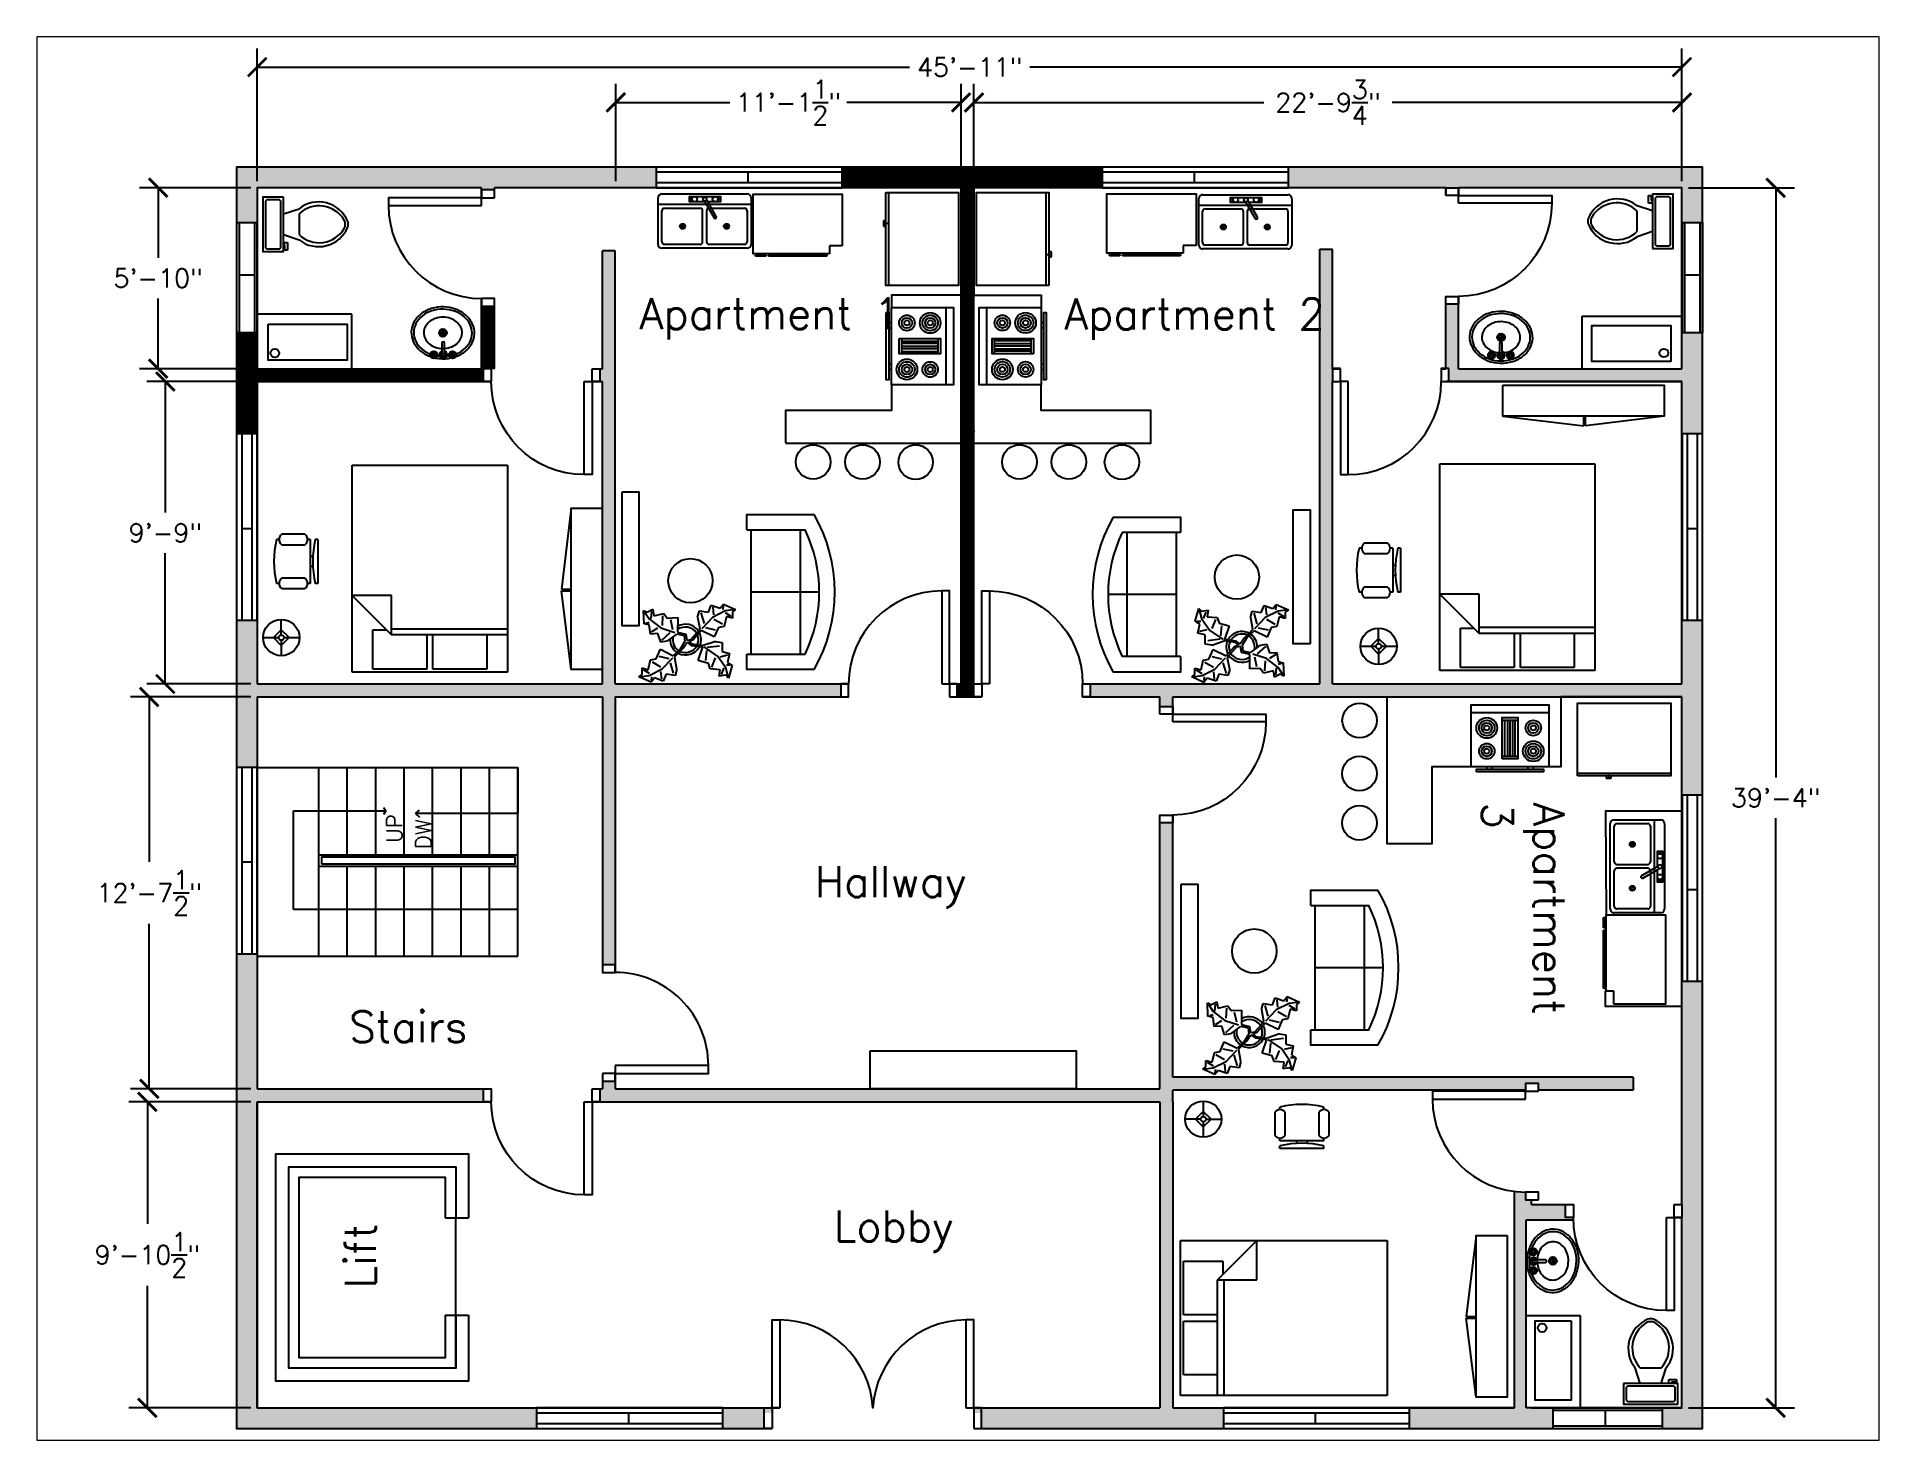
# Paper-space layout 'Layout1' of a CAD drawing. Header units: inches. Extents: x 1.05 to 9.45, y 0.8 to 7.2.
# The model-space entities are those that its viewports show. They can reach past a viewport. Long polylines and large blocks are cut down to what shows.
import ezdxf
from ezdxf import colors
from ezdxf.entities.mleader import LeaderData, LeaderLine
from ezdxf.math import Vec2, Vec3

# ---------------------------------------------------------------- set-up
doc = ezdxf.new("R2010")
doc.units = ezdxf.units.IN
doc.header["$MEASUREMENT"] = 0
for name, color, linetype in [('Blocks', 4, 'Continuous'), ('Dimensions', 1, 'Continuous'), ('Door', 6, 'Continuous'), ('Hatches', 3, 'Continuous'), ('Text', 2, 'Continuous'), ('Window', 5, 'Continuous')]:
    doc.layers.add(name, color=color, linetype=linetype)
doc.styles.get("Standard").update_dxf_attribs({"font": 'simplex.shx'})
doc.dimstyles.new('Dim', dxfattribs={"dimscale": 40, "dimtxt": 0.18, "dimasz": 0.18, "dimexe": 0.18, "dimexo": 0.0625, "dimgap": 0.09, "dimtad": 0, "dimtih": 1, "dimtoh": 1, "dimzin": 0, "dimdsep": 46, "dimlunit": 4, "dimtxsty": 'Standard', "dimblk": 'ARCHTICK', "dimcen": 0.09, "dimadec": 0, "dimazin": 0, "dimtfac": 1, "dimtofl": 0, "dimtmove": 0, "dimatfit": 3, "dimfxl": 1, "dimtolj": 1, "dimtzin": 0, "dimarcsym": 0})

psp = doc.layouts.get("Layout1")

msp = doc.modelspace()

# ---------------------------------------------------------------- texts
at = {"layer": 'Text', "attachment_point": 1}
for s, width, insert, char_height in [('Apartment 1', 99.1474, (791.201, 781.075), 12), ('Apartment 2', 98.76039, (955.501, 780.954), 12), ('Hallway', 158.60393, (859.005, 561.366), 12), ('Stairs', 129.4647, (643.373, 526.482), 0.2), ('Stairs', 122.80195, (678.856, 505.2), 12), ('Lobby', 183.94289, (866.323, 428.103), 12)]:
    msp.add_mtext_dynamic_manual_height_columns(s, width=width, gutter_width=1, heights=[0], dxfattribs=dict(at, insert=insert, char_height=char_height))
for s, width, insert, char_height, rotation in [('Apartment 3', 72.13418, (1148.999, 586.016), 12, 270), ('UP', 72.30653, (693.382, 570.424), 6, 90), ('DW', 82.50712, (704.587, 567.972), 6, 90), ('Lift', 117.35656, (677.223, 398.01), 12, 90)]:
    msp.add_mtext_dynamic_manual_height_columns(s, width=width, gutter_width=1, heights=[0], dxfattribs=dict(at, insert=insert, char_height=char_height, rotation=rotation))

# ---------------------------------------------------------------- blocks, each defined once
blk = doc.blocks.new('Door 1')
at = {"layer": 'Door'}
for points in [[(-6, 6), (-3, 6), (-3, 42), (-6, 42)], [(-6, 6), (-3, 6), (-3, 42), (-6, 42)], [(-6, 6), (-3, 6), (-3, 42), (-6, 42)], [(-45, 0.99), (-42, 0.99), (-42, 6), (-45, 6)], [(-3, 1), (0, 1), (0, 6), (-3, 6)]]:
    blk.add_lwpolyline(points, close=True, dxfattribs=at)
blk.add_arc((-6, 6), 36, 90, 180, dxfattribs=at)
blk.add_arc((-6, 6), 36, 90, 180, dxfattribs=at)
blk.add_arc((-6, 6), 36, 90, 180, dxfattribs=at)
blk = doc.blocks.new('Door 2')
at = {"layer": 'Door'}
for points in [[(-78, 8), (-81, 8), (-81, 42), (-78, 42)], [(-6, 8), (-3, 8), (-3, 42), (-6, 42)], [(-81, 0), (-84, 0), (-84, 8), (-81, 8)], [(-3, 0), (0, 0), (0, 8), (-3, 8)]]:
    blk.add_lwpolyline(points, close=True, dxfattribs=at)
for centre, radius, start, end in [((-78.07, 5.84), 36.16, 3.4183, 89.89508), ((-5.98, 5.95), 36.05, 90.02891, 176.75541)]:
    blk.add_arc(centre, radius, start, end, dxfattribs=at)
blk = doc.blocks.new('Window 1')
at = {"layer": 'Window'}
for p, q in [((0, 7.99), (-72, 7.99)), ((-72, 7.99), (-72, 0)), ((0, 0), (0, 7.99)), ((0, 0), (0, 7.82)), ((0, 6), (-72, 6)), ((-72, 2), (0, 2)), ((-72, 0), (0, 0)), ((-36.5, 6), (-36.5, 2))]:
    blk.add_line(p, q, dxfattribs=at)
blk = doc.blocks.new('Window 2')
at = {"layer": 'Window'}
blk.add_line((-29.77, 7), (-29.77, 1), dxfattribs=at)
for points in [[(-50.02, 0), (-7.57, 0), (-7.57, 7.99), (-50.02, 7.99)], [(-50.02, 1), (-7.57, 1), (-7.57, 7), (-50.02, 7)]]:
    blk.add_lwpolyline(points, close=True, dxfattribs=at)
blk = doc.blocks.new('Toilet - top')
for p, q in [((9.5, -6), (9.5, -2)), ((-10, -8.5), (-8, -8.5)), ((-10, -9.5), (-10, -8.5)), ((-7, -9.5), (-10, -9.5)), ((-8, -8.5), (-8, -8)), ((-7, -8), (-7, -9.5)), ((-4, -8), (-6, -14)), ((4, -14), (-4, -14)), ((4, -8), (6, -14))]:
    blk.add_line(p, q)
blk.add_lwpolyline([(10.5, -8), (10.5, 0), (-10.5, 0), (-10.5, -8)], close=True)
for points in [[(-9.5, -2), (-9.5, -6)], [(8.5, -1), (-8.5, -1)], [(-8.5, -7), (8.5, -7)]]:
    blk.add_lwpolyline(points)
for centre, radius, start, end in [((-8.62, -1.88), 0.884, 81.8699, 188.1301), ((-8.62, -6.12), 0.884, 171.8699, 278.1301), ((8.62, -1.88), 0.884, 351.8699, 98.1301), ((8.62, -6.12), 0.884, 261.8699, 8.1301), ((3.52, -21.58), 12.17, 141.46911, 247.97143), ((4.2, -21.82), 11.33, 136.36773, 238.94682), ((-3.52, -21.58), 12.17, 292.02843, 38.53071), ((-4.2, -21.82), 11.33, 301.05301, 43.63209), ((0, -27.88), 4, 245.73182, 294.26817), ((0, -29), 4, 254.86053, 285.13947)]:
    blk.add_arc(centre, radius, start, end)
blk = doc.blocks.new('A$C278E23AF')
blk.add_blockref('Toilet - top', (0, 0))
blk = doc.blocks.new('Sink - Oval top')
for p, q in [((-1, 0), (1, 0)), ((0, 1), (0, -1))]:
    blk.add_line(p, q)
at = {"linetype": 'Continuous'}
for points in [[(-12.23, 0.39, 0.117634), (-11.46, -3.36, 0.104469), (-8.88, -6.8, 0.090016), (-5.08, -9.07, 0.08192), (-0.32, -10.02, 0.08192), (4.49, -9.38, 0.090016), (8.42, -7.36, 0.104469), (11.22, -4.09, 0.117634), (12.23, -0.39, 0.117634), (11.46, 3.36, 0.104469), (8.88, 6.8, 0.090016), (5.08, 9.07, 0.08192), (0.32, 10.02, 0.08192), (-4.49, 9.38, 0.090016), (-8.42, 7.36, 0.104469), (-11.22, 4.09, 0.117634)], [(-11.29, 0.16, 0.118622), (-10.52, -3.25, 0.104678), (-8.07, -6.36, 0.089562), (-4.54, -8.37, 0.081185), (-0.13, -9.15, 0.081185), (4.3, -8.49, 0.089562), (7.89, -6.58, 0.104678), (10.42, -3.55, 0.118622), (11.29, -0.16, 0.118622), (10.52, 3.25, 0.104678), (8.07, 6.36, 0.089562), (4.54, 8.37, 0.081185), (0.13, 9.15, 0.081185), (-4.3, 8.49, 0.089562), (-7.89, 6.58, 0.104678), (-10.42, 3.55, 0.118622)], [(-7.42, 0.08, 0.118283), (-6.91, -2.17, 0.104607), (-5.29, -4.21, 0.089718), (-2.97, -5.53, 0.081436), (-0.07, -6.04, 0.081436), (2.84, -5.59, 0.089718), (5.2, -4.33, 0.104607), (6.86, -2.32, 0.118283), (7.42, -0.08, 0.118283), (6.91, 2.17, 0.104607), (5.29, 4.21, 0.089718), (2.97, 5.53, 0.081436), (0.07, 6.04, 0.081436), (-2.84, 5.59, 0.089718), (-5.2, 4.33, 0.104607), (-6.86, 2.32, 0.118283)]]:
    blk.add_lwpolyline(points, format="xyb", close=True, dxfattribs=at)
for radius in [1.5, 1]:
    blk.add_circle((0, 0), radius)
blk = doc.blocks.new('Bed - Queen')
at = {"linetype": 'Continuous'}
for p, q in [((0, -80.00003), (0, 0)), ((0, 0), (59.99999, 0)), ((59.99999, 0), (59.99999, -80.00003)), ((7.99999, -1.2), (28.79998, -1.2)), ((7.99999, -14.4), (7.99999, -1.2)), ((28.79998, -1.2), (28.79998, -14.4)), ((31.19999, -1.2), (51.99999, -1.2)), ((31.19999, -14.4), (31.19999, -1.2)), ((51.99999, -1.2), (51.99999, -16.4)), ((0, -14.4), (44.8, -14.4)), ((44.8, -16.8), (0, -16.8)), ((59.99999, -29.6), (44.8, -14.4)), ((44.8, -14.4), (44.8, -29.6)), ((51.99999, -16.4), (46.79936, -16.4)), ((44.8, -29.6), (59.99999, -29.6)), ((59.99999, -80.00003), (0, -80.00003))]:
    blk.add_line(p, q, dxfattribs=at)
blk = doc.blocks.new('Plant - Rubber or Philodendron')
at = {"linetype": 'Continuous'}
for p, q in [((-16.2005, 11.4774), (-13.9899, 8.1064)), ((-16.2005, 11.4774), (-14.8639, 10.7964)), ((-16.0159, 6.3329), (-16.2005, 11.4774)), ((-14.8639, 10.7964), (-12.6195, 11.8975)), ((-13.9899, 8.1064), (-9.5434, 4.7185)), ((-13.3174, 8.325), (-13.0735, 11.0065)), ((-12.6195, 11.8975), (-12.1909, 9.4345)), ((-12.1909, 9.4345), (-8.3829, 10.3)), ((-8.8369, 9.409), (-9.0894, 5.6095)), ((-8.3829, 10.3), (-7.0549, 8.501)), ((-7.0549, 8.501), (-3.0284, 8.6941)), ((-4.8529, 4.012), (-5.7184, 7.82)), ((-3.0284, 8.6941), (-3.0709, 3.1041)), ((4.6914, 8.8812), (5.3859, 11.2828)), ((4.6914, 8.8812), (5.5014, 4.4831)), ((5.3859, 11.2828), (8.8871, 10.7908)), ((5.9878, 10.4842), (7.1971, 6.3869)), ((10.3916, 8.7942), (6.2847, 4.4028)), ((8.8871, 10.7908), (9.9809, 13.4933)), ((9.9809, 13.4933), (13.3837, 12.301)), ((15.3859, 11.3055), (10.3916, 8.7942)), ((10.5828, 12.6946), (10.8893, 9.7953)), ((14.2977, 6.1031), (10.9934, 7.9956)), ((13.3837, 12.301), (14.68, 13.9039)), ((14.5816, 13.2037), (14.3848, 11.8033)), ((14.68, 13.9039), (19.3848, 11.8146)), ((15.7909, 9.1065), (14.8995, 5.3044)), ((15.2875, 10.6053), (17.5907, 9.2105)), ((19.3848, 11.8146), (15.3859, 11.3055)), ((18.1925, 8.4119), (15.7909, 9.1065)), ((19.3848, 11.8146), (18.1868, 10.9119)), ((18.1868, 10.9119), (18.1925, 8.4119)), ((-14.0069, 5.8704), (-16.0159, 6.3329)), ((-15.3434, 6.5514), (-13.9984, 6.9884)), ((-13.5868, 2.2894), (-14.0069, 5.8704)), ((-10.6784, 2.491), (-13.5868, 2.2894)), ((-13.1329, 3.1804), (-10.6614, 4.727)), ((-9.5858, -0.8715), (-10.6784, 2.491)), ((-9.5434, 4.7185), (-4.1917, 2.9888)), ((-9.1318, 0.0195), (-5.9793, 2.9025)), ((-7.1228, -0.443), (-3.5248, 2.2131)), ((-3.5248, 2.2131), (-3.3011, 2.4355)), ((-3.3011, 2.4355), (-0.5306, 1.7947)), ((-3.0709, 3.1041), (0.0797, 2.3163)), ((-0.5306, 1.7947), (-0.2255, -0.5527)), ((-0.5306, 1.7947), (-0.5306, 1.7947)), ((0.0797, 2.3163), (0.4866, -0.031)), ((0.4866, -0.031), (2.1141, 0.2298)), ((2.1141, 0.2298), (5.4346, 3.9146)), ((6.1032, 3.6844), (2.8262, -0.031)), ((5.4346, 3.9146), (5.5014, 4.4831)), ((11.1089, 1.1958), (6.1032, 3.6844)), ((7.7005, 4.8881), (11.5025, 3.9967)), ((12.7005, 4.8994), (11.1089, 1.1958)), ((14.8995, 5.3044), (12.7005, 4.8994)), ((-11.3237, -7.2629), (-9.7321, -3.5593)), ((-6.3237, -7.2516), (-10.1257, -6.3602)), ((-9.7321, -3.5593), (-4.7264, -6.0479)), ((-7.1228, -0.443), (-9.5858, -0.8715)), ((-9.0148, -11.1577), (-4.9047, -6.8122)), ((-2.019, -3.6148), (-4.7264, -6.0479)), ((-4.1246, -6.8466), (-4.0579, -6.2781)), ((-3.3146, -11.2447), (-4.1246, -6.8466)), ((-4.0579, -6.2781), (-0.9375, -3.1608)), ((-2.019, -3.6148), (-0.2255, -0.5527)), ((-0.9375, -3.1608), (0.5883, -0.8135)), ((0.5883, -0.8135), (2.2447, -2.0916)), ((2.8262, -0.031), (1.3003, -0.5527)), ((1.3003, -0.5527), (2.4193, -1.4655)), ((2.2447, -2.0916), (6.7108, -2.6626)), ((2.4193, -1.4655), (6.895, -2.1175)), ((4.943, -7.9659), (6.7108, -2.6626)), ((11.6605, -0.5413), (6.895, -2.1175)), ((12.3677, -6.1981), (7.219, -2.6772)), ((8.125, -4.0768), (7.7715, -7.9659)), ((8.3544, -2.7453), (13.1973, -2.1704)), ((10.2463, -10.4408), (11.6605, -6.9053)), ((11.6605, -0.5413), (14.1354, -0.8948)), ((15.5496, -10.7943), (12.3677, -6.1981)), ((16.2567, -5.8446), (13.4283, -6.5517)), ((14.1354, -0.8948), (14.1354, -4.4304)), ((14.1354, -4.4304), (16.9638, -5.1375)), ((16.9638, -5.1375), (16.2567, -8.673)), ((-18.008, -14.1781), (-16.8101, -13.2754)), ((-18.008, -14.1781), (-14.0091, -13.669)), ((-13.3032, -16.2674), (-18.008, -14.1781)), ((-16.8157, -10.7754), (-14.4141, -11.4699)), ((-16.8101, -13.2754), (-16.8157, -10.7754)), ((-13.9107, -12.9688), (-16.2139, -11.574)), ((-14.4141, -11.4699), (-13.5228, -7.6679)), ((-14.0091, -13.669), (-9.0148, -11.1577)), ((-13.5228, -7.6679), (-11.3237, -7.2629)), ((-13.2048, -15.5672), (-13.008, -14.1668)), ((-12.921, -8.4665), (-9.6166, -10.359)), ((-9.206, -15.0581), (-9.5126, -12.1588)), ((-7.5103, -13.1543), (-8.6042, -15.8568)), ((-4.0092, -13.6463), (-7.5103, -13.1543)), ((-4.611, -12.8477), (-5.8203, -8.7504)), ((-3.3146, -11.2447), (-4.0092, -13.6463)), ((8.8321, -9.0266), (4.943, -7.9659)), ((9.5392, -11.1479), (8.8321, -9.0266)), ((13.4283, -11.5015), (9.5392, -11.1479)), ((13.0748, -13.9763), (13.4283, -11.5015)), ((15.5496, -13.6228), (13.0748, -13.9763)), ((14.8425, -10.7943), (13.7819, -13.2692)), ((16.6103, -14.6834), (15.5496, -10.7943)), ((16.6103, -14.6834), (15.5496, -13.6228)), ((17.3174, -9.7337), (15.9032, -9.7337)), ((16.2567, -8.673), (18.0245, -9.7337)), ((18.0245, -9.7337), (16.6103, -14.6834)), ((-12.0069, -14.6645), (-13.3032, -16.2674)), ((-8.6042, -15.8568), (-12.0069, -14.6645))]:
    blk.add_line(p, q, dxfattribs=at)
for centre, radius, start, end in [((0.0308, 0.1664), 6, 178.6147, 235.1169), ((0.0308, 0.1664), 5, 168.1647, 238.6725), ((0, 0), 6.1275, 34.37569, 120.1028), ((-0.0601, -0.2075), 5.2461, 33.82192, 124.9414), ((-0.2664, 0.1682), 5.2775, 338.4094, 20.03007), ((-0.098, 0.1364), 6.1288, 341.2017, 26.09184), ((-0.0234, 0.3825), 6.1492, 242.5812, 331.2714), ((-0.1102, 0.4886), 5.2883, 247.3711, 327.472)]:
    blk.add_arc(centre, radius, start, end, dxfattribs=at)
blk = doc.blocks.new('Refrigerator-2 door - 36 in top')
for p, q in [((0, -26.999999), (36, -26.999999)), ((11, -27.999999), (11, -28.999999)), ((12, -26.999999), (12, -28.999999)), ((13, -28.999999), (13, -27.999999)), ((11, -28.999999), (13, -28.999999))]:
    blk.add_line(p, q)
blk.add_lwpolyline([(0, -27.999999), (0, 0), (36, 0), (36, -27.999999)], close=True)
blk = doc.blocks.new('A$C3CE5625D')
blk.add_blockref('Refrigerator-2 door - 36 in top', (0, 0))
blk = doc.blocks.new('Range-Oven - 30 in top')
for p, q in [((0, -3), (30, -3)), ((12, -6), (18, -6)), ((13, -20), (13, -6)), ((14, -6), (14, -20)), ((15, -20), (15, -6)), ((16, -6), (16, -20)), ((17, -20), (17, -6)), ((18, -20), (12, -20)), ((6, -24), (6, -25)), ((8, -25), (8, -24)), ((22, -25), (22, -24)), ((24, -24), (24, -25))]:
    blk.add_line(p, q)
for points in [[(0, -24), (0, 0), (30, 0), (30, -24)], [(12, -21), (12, -5), (18, -5), (18, -21)], [(2, -26), (2, -25), (28, -25), (28, -26)]]:
    blk.add_lwpolyline(points, close=True)
for centre, radius in [((6, -9), 4), ((6, -9), 3), ((6, -9), 2), ((24, -9), 3), ((24, -9), 2), ((6, -9), 1), ((24, -18), 4), ((24, -9), 1), ((6, -18), 3), ((6, -18), 2), ((6, -18), 1), ((24, -18), 3), ((24, -18), 2), ((24, -18), 1)]:
    blk.add_circle(centre, radius)
blk = doc.blocks.new('Chair - Desk')
at = {"linetype": 'Continuous'}
for p, q in [((-8.5, 0), (-8.5, -1)), ((-8.5, 0), (8.5, 0)), ((8.5, 0), (8.5, -1)), ((-10.5, -5), (-10.5, -14)), ((-8.5, -3), (-8.5, -4)), ((-8.5, -3), (8.5, -3)), ((-6.5, -14), (-6.5, -5)), ((-2, -3), (-2, -1.9355)), ((2, -1.9576), (2, -3)), ((6.5, -5), (6.5, -14)), ((8.5, -3), (8.5, -4)), ((10.5, -14), (10.5, -5)), ((-8.5, -15), (-8.5, -16)), ((8.5, -15), (8.5, -16))]:
    blk.add_line(p, q, dxfattribs=at)
for centre, radius, start, end in [((-8.5, -6.5), 2.5, 36.8699, 143.1301), ((0, 34.625), 36.625, 256.5803, 283.4197), ((8.5, -6.5), 2.5, 36.8699, 143.1301), ((-8.5, -12.5), 2.5, 216.8699, 323.1301), ((8.5, -12.5), 2.5, 216.8699, 323.1301), ((0, 19.625), 36.625, 256.5803, 283.4197)]:
    blk.add_arc(centre, radius, start, end, dxfattribs=at)
blk = doc.blocks.new('Sofa - Roundback Loveseat 5 ft.')
at = {"linetype": 'Continuous'}
for p, q in [((0, -32.44198), (0, -5.99998)), ((-24, -33.99998), (-24, -11.46958)), ((-23.9998, -13.38178), (23.99986, -13.38178)), ((24.00004, -33.99998), (24.00004, -11.46958)), ((-24, -32.44198), (24.00004, -32.44198))]:
    blk.add_line(p, q, dxfattribs=at)
for points in [[(-24, -33.99998), (-30, -33.99998), (-30, -7.99998)], [(30.00004, -7.99998), (30.00004, -33.99998), (24.00004, -33.99998)]]:
    blk.add_lwpolyline(points, dxfattribs=at)
for centre, radius, start, end in [((0, -60.24998), 60.24998, 60.13715, 119.8628), ((0, -61.38438), 55.38444, 64.32083, 115.6792)]:
    blk.add_arc(centre, radius, start, end, dxfattribs=at)
blk = doc.blocks.new('A$C481D0E73')
blk.add_blockref('Sofa - Roundback Loveseat 5 ft.', (0, 0))
blk = doc.blocks.new('Lamp - Table')
at = {"linetype": 'Continuous'}
for p, q in [((-1, 0), (-7, 0)), ((0, 3), (-3, 0)), ((-3, 0), (0, -3)), ((0, 7), (0, 1)), ((3, 0), (0, 3)), ((0, -3), (3, 0)), ((1, 0), (7, 0)), ((0, -1), (0, -7))]:
    blk.add_line(p, q, dxfattribs=at)
for radius in [7, 1]:
    blk.add_circle((0, 0), radius, dxfattribs=at)
blk = doc.blocks.new('Sink-double - 36 in top')
for p, q in [((-18, -4), (18, -4)), ((-0.75, -18.5), (-0.75, -6.5)), ((0.75, -6.5), (0.75, -18.5))]:
    blk.add_line(p, q)
for points in [[(-16.5, 0), (16.5, 0)], [(-18, -19.5), (-18, -1.5)], [(-16.5, -18.5), (-16.5, -6.5)], [(-15.5, -5.5), (-1.75, -5.5)], [(1.75, -5.5), (15.5, -5.5)], [(16.5, -6.5), (16.5, -18.5)], [(18, -1.5), (18, -19.5)], [(16.5, -21), (-16.5, -21)], [(-1.75, -19.5), (-15.5, -19.5)], [(15.5, -19.5), (1.75, -19.5)]]:
    blk.add_lwpolyline(points)
for centre, radius in [((-8.5, -12.5), 1), ((-8.5, -12.5), 0.5), ((8.5, -12.5), 1), ((8.5, -12.5), 0.5)]:
    blk.add_circle(centre, radius)
for centre, radius, start, end in [((-16.5, -1.5), 1.5, 90, 180), ((16.5, -1.5), 1.5, 0, 90), ((-15.5, -6.5), 1, 90, 180), ((-1.75, -6.5), 1, 0, 90), ((1.75, -6.5), 1, 90, 180), ((15.5, -6.5), 1, 0, 90), ((-16.5, -19.5), 1.5, 180, 270), ((-15.5, -18.5), 1, 180, 270), ((-1.75, -18.5), 1, 270, 0), ((1.75, -18.5), 1, 180, 270), ((15.5, -18.5), 1, 270, 0), ((16.5, -19.5), 1.5, 270, 0)]:
    blk.add_arc(centre, radius, start, end)
blk = doc.blocks.new('Faucet - Bathroom top')
for p, q in [((-4.107, 0.125), (-4.375, 0.125)), ((-3.75, 0.4788), (-3.75, 0.75)), ((-3.5, 0.482), (-3.5, 0.75)), ((-3.1461, 0.125), (-2.875, 0.125)), ((3.143, 0.125), (2.875, 0.125)), ((3.5, 0.4788), (3.5, 0.75)), ((3.75, 0.482), (3.75, 0.75)), ((4.1039, 0.125), (4.375, 0.125)), ((-4.1039, -0.125), (-4.375, -0.125)), ((-3.75, -0.4821), (-3.75, -0.75)), ((-3.5, -0.4789), (-3.5, -0.75)), ((-3.143, -0.125), (-2.875, -0.125)), ((-0.5, -0.8639), (-0.5, -4.5)), ((0.5, -4.5), (0.5, -0.8631)), ((3.1461, -0.125), (2.875, -0.125)), ((3.5, -0.4821), (3.5, -0.75)), ((3.75, -0.4789), (3.75, -0.75)), ((4.107, -0.125), (4.375, -0.125))]:
    blk.add_line(p, q)
for centre, radius in [((-3.625, 0), 1.375), ((-4.625, 0), 0.2795), ((-3.625, 0), 0.5), ((-3.625, 1), 0.2795), ((-2.625, 0), 0.2795), ((0, 0), 0.5), ((3.625, 0), 1.375), ((2.625, 0), 0.2795), ((3.625, 0), 0.5), ((3.625, 1), 0.2795), ((4.625, 0), 0.2795), ((-3.625, -1), 0.2795), ((3.625, -1), 0.2795)]:
    blk.add_circle(centre, radius)
for centre, radius, start, end in [((-3.625, 0), 1, 105.2407, 164.2093), ((-3.625, 0), 1, 16.44125, 74.07887), ((0, 0), 1.5, 289.6514, 250.3603), ((0, 0), 1, 300.3431, 239.7554), ((3.625, 0), 1, 106.12, 164.0884), ((3.625, 0), 1, 16.23422, 73.90469), ((-3.625, 0), 1, 196.2342, 253.9047), ((-3.625, 0), 1, 286.12, 344.0884), ((0, -4.5), 0.5, 180, 0), ((3.625, 0), 1, 196.4413, 254.0789), ((3.625, 0), 1, 285.2407, 344.2093)]:
    blk.add_arc(centre, radius, start, end)
blk = doc.blocks.new('A$C04D30047')
blk.add_blockref('Faucet - Bathroom top', (0, 0))
blk = doc.blocks.new('Faucet - kit sink top')
for p, q in [((-5.5, -0.75), (-5.5, -1.25)), ((-4.94278, -0.75), (-5.5, -0.75)), ((-5.5, -1.25), (-4.94278, -1.25)), ((-0.14775, -1.7441), (3.56698, -8.1782)), ((4.43301, -7.6782), (0.71828, -1.2441)), ((4.94278, -0.75), (5.5, -0.75)), ((5.5, -1.25), (4.94278, -1.25)), ((5.5, -0.75), (5.5, -1.25))]:
    blk.add_line(p, q)
blk.add_lwpolyline([(-0.00587, -2), (-6, -2), (-6, 0), (6, 0), (6, -2), (1.15195, -2)])
for centre, radius in [((-4, -1), 1), ((4, -1), 1), ((0, -1), 0.75)]:
    blk.add_circle(centre, radius)
blk.add_arc((4, -7.9282), 0.5, 210, 30)
blk = doc.blocks.new('Base Cabinet 1 Door - side')
for p, q in [((-24, 33.5), (-23.5, 33.5)), ((-24, 29.5), (-24, 33.5)), ((-23.5, 29.5), (-24, 29.5)), ((-23.5, 33.5), (-23.5, 29.5)), ((-24, 6), (-24, 28.5)), ((-24, 28.5), (-23.5, 28.5)), ((-23.5, 28.5), (-23.5, 6)), ((-23.5, 6), (-24, 6)), ((-20, 5), (-23, 5)), ((-20, 0), (-20, 5))]:
    blk.add_line(p, q)
blk.add_lwpolyline([(-23, 5), (-23, 34.5), (0, 34.5), (0, 0), (-20, 0)])
blk = doc.blocks.new('_ArchTick')
at = {"color": 0, "linetype": 'ByBlock', "const_width": 0.15}
blk.add_lwpolyline([(-0.5, -0.5), (0.5, 0.5)], dxfattribs=at)
blk = doc.blocks.new('*D43')
at = {"layer": 'Defpoints', "color": 0, "transparency": 16777216}
for p in [(643.37, 823.78), (605.02, 753.8), (643.37, 753.8)]:
    blk.add_point(p, dxfattribs=at)
at = {"layer": 'Dimensions', "color": 0, "lineweight": -2, "transparency": 16777216}
for p, q in [((640.87, 823.78), (597.82, 823.78)), ((605.02, 823.78), (605.02, 796.68)), ((605.02, 753.8), (605.02, 780.91)), ((640.87, 753.8), (597.82, 753.8))]:
    blk.add_line(p, q, dxfattribs=at)
at = {"layer": 'Dimensions', "color": 0, "lineweight": -2, "transparency": 16777216, "xscale": 7.199999999999999, "yscale": 7.199999999999999, "zscale": 7.199999999999999}
for p, rotation in [((605.02, 823.78), 90), ((605.02, 753.8), 270)]:
    blk.add_blockref('_ArchTick', p, dxfattribs=dict(at, rotation=rotation))
at = {"layer": 'Dimensions', "color": 0, "transparency": 16777216, "insert": (605.02, 788.79), "char_height": 7.2, "attachment_point": 5}
blk.add_mtext('\\A1;5\'-10"', dxfattribs=at)
blk = doc.blocks.new('*D44')
at = {"layer": 'Defpoints', "color": 0, "transparency": 16777216}
for p in [(643.37, 748.8), (607.79, 631.82), (643.37, 631.82)]:
    blk.add_point(p, dxfattribs=at)
at = {"layer": 'Dimensions', "color": 0, "lineweight": -2, "transparency": 16777216}
for p, q in [((640.87, 748.8), (600.59, 748.8)), ((607.79, 748.8), (607.79, 698.2)), ((607.79, 631.82), (607.79, 682.43)), ((640.87, 631.82), (600.59, 631.82))]:
    blk.add_line(p, q, dxfattribs=at)
at = {"layer": 'Dimensions', "color": 0, "lineweight": -2, "transparency": 16777216, "xscale": 7.199999999999999, "yscale": 7.199999999999999, "zscale": 7.199999999999999}
for p, rotation in [((607.79, 748.8), 90), ((607.79, 631.82), 270)]:
    blk.add_blockref('_ArchTick', p, dxfattribs=dict(at, rotation=rotation))
at = {"layer": 'Dimensions', "color": 0, "transparency": 16777216, "insert": (607.79, 690.31), "char_height": 7.2, "attachment_point": 5}
blk.add_mtext('\\A1;9\'-9"', dxfattribs=at)
blk = doc.blocks.new('*D45')
at = {"layer": 'Defpoints', "color": 0, "transparency": 16777216}
for p in [(643.37, 626.82), (601.56, 475.2), (643.37, 475.2)]:
    blk.add_point(p, dxfattribs=at)
at = {"layer": 'Dimensions', "color": 0, "lineweight": -2, "transparency": 16777216}
for p, q in [((640.87, 626.82), (594.36, 626.82)), ((601.56, 626.82), (601.56, 563.01)), ((601.56, 475.2), (601.56, 539.01)), ((640.87, 475.2), (594.36, 475.2))]:
    blk.add_line(p, q, dxfattribs=at)
at = {"layer": 'Dimensions', "color": 0, "lineweight": -2, "transparency": 16777216, "xscale": 7.199999999999999, "yscale": 7.199999999999999, "zscale": 7.199999999999999}
for p, rotation in [((601.56, 626.82), 90), ((601.56, 475.2), 270)]:
    blk.add_blockref('_ArchTick', p, dxfattribs=dict(at, rotation=rotation))
at = {"layer": 'Dimensions', "color": 0, "transparency": 16777216, "insert": (601.56, 551.01), "char_height": 7.2, "attachment_point": 5}
blk.add_mtext('\\A1;12\'-7{\\H1x;\\S1/2;}"', dxfattribs=at)
blk = doc.blocks.new('*D46')
at = {"layer": 'Defpoints', "color": 0, "transparency": 16777216}
for p in [(643.37, 470.2), (600.84, 351.78), (643.37, 351.78)]:
    blk.add_point(p, dxfattribs=at)
at = {"layer": 'Dimensions', "color": 0, "lineweight": -2, "transparency": 16777216}
for p, q in [((640.87, 470.2), (593.64, 470.2)), ((600.84, 470.2), (600.84, 422.99)), ((600.84, 351.78), (600.84, 398.99)), ((640.87, 351.78), (593.64, 351.78))]:
    blk.add_line(p, q, dxfattribs=at)
at = {"layer": 'Dimensions', "color": 0, "lineweight": -2, "transparency": 16777216, "xscale": 7.199999999999999, "yscale": 7.199999999999999, "zscale": 7.199999999999999}
for p, rotation in [((600.84, 470.2), 90), ((600.84, 351.78), 270)]:
    blk.add_blockref('_ArchTick', p, dxfattribs=dict(at, rotation=rotation))
at = {"layer": 'Dimensions', "color": 0, "transparency": 16777216, "insert": (600.84, 410.99), "char_height": 7.2, "attachment_point": 5}
blk.add_mtext('\\A1;9\'-10{\\H1x;\\S1/2;}"', dxfattribs=at)
blk = doc.blocks.new('*D47')
at = {"layer": 'Defpoints', "color": 0, "transparency": 16777216}
for p in [(782.02, 856.83), (782.02, 823.78), (915.55, 823.78)]:
    blk.add_point(p, dxfattribs=at)
at = {"layer": 'Dimensions', "color": 0, "lineweight": -2, "transparency": 16777216}
for p, q in [((782.02, 826.28), (782.02, 864.03)), ((915.55, 826.28), (915.55, 864.03)), ((782.02, 856.83), (826.15, 856.83)), ((915.55, 856.83), (871.41, 856.83))]:
    blk.add_line(p, q, dxfattribs=at)
at = {"layer": 'Dimensions', "color": 0, "lineweight": -2, "transparency": 16777216, "xscale": 7.199999999999999, "yscale": 7.199999999999999, "zscale": 7.199999999999999, "rotation": 180}
blk.add_blockref('_ArchTick', (782.02, 856.83), dxfattribs=at)
at = {"layer": 'Dimensions', "color": 0, "lineweight": -2, "transparency": 16777216, "xscale": 7.199999999999999, "yscale": 7.199999999999999, "zscale": 7.199999999999999}
blk.add_blockref('_ArchTick', (915.55, 856.83), dxfattribs=at)
at = {"layer": 'Dimensions', "color": 0, "transparency": 16777216, "insert": (848.78, 856.83), "char_height": 7.2, "attachment_point": 5}
blk.add_mtext('\\A1;11\'-1{\\H1x;\\S1/2;}"', dxfattribs=at)
blk = doc.blocks.new('*D48')
at = {"layer": 'Defpoints', "color": 0, "transparency": 16777216}
for p in [(1194.37, 856.77), (920.55, 823.78), (1194.37, 823.78)]:
    blk.add_point(p, dxfattribs=at)
at = {"layer": 'Dimensions', "color": 0, "lineweight": -2, "transparency": 16777216}
for p, q in [((920.55, 826.28), (920.55, 863.97)), ((1194.37, 826.28), (1194.37, 863.97)), ((920.55, 856.77), (1032.6, 856.77)), ((1194.37, 856.77), (1082.32, 856.77))]:
    blk.add_line(p, q, dxfattribs=at)
at = {"layer": 'Dimensions', "color": 0, "lineweight": -2, "transparency": 16777216, "xscale": 7.199999999999999, "yscale": 7.199999999999999, "zscale": 7.199999999999999, "rotation": 180}
blk.add_blockref('_ArchTick', (920.55, 856.77), dxfattribs=at)
at = {"layer": 'Dimensions', "color": 0, "lineweight": -2, "transparency": 16777216, "xscale": 7.199999999999999, "yscale": 7.199999999999999, "zscale": 7.199999999999999}
blk.add_blockref('_ArchTick', (1194.37, 856.77), dxfattribs=at)
at = {"layer": 'Dimensions', "color": 0, "transparency": 16777216, "insert": (1057.46, 856.77), "char_height": 7.2, "attachment_point": 5}
blk.add_mtext('\\A1;22\'-9{\\H1x;\\S3/4;}"', dxfattribs=at)
blk = doc.blocks.new('*D49')
at = {"layer": 'Defpoints', "color": 0, "transparency": 16777216}
for p in [(1194.37, 823.78), (1194.37, 351.78), (1230.63, 351.78)]:
    blk.add_point(p, dxfattribs=at)
at = {"layer": 'Dimensions', "color": 0, "lineweight": -2, "transparency": 16777216}
for p, q in [((1196.87, 823.78), (1237.83, 823.78)), ((1230.63, 823.78), (1230.63, 595.67)), ((1230.63, 351.78), (1230.63, 579.89)), ((1196.87, 351.78), (1237.83, 351.78))]:
    blk.add_line(p, q, dxfattribs=at)
at = {"layer": 'Dimensions', "color": 0, "lineweight": -2, "transparency": 16777216, "xscale": 7.199999999999999, "yscale": 7.199999999999999, "zscale": 7.199999999999999}
for p, rotation in [((1230.63, 823.78), 90), ((1230.63, 351.78), 270)]:
    blk.add_blockref('_ArchTick', p, dxfattribs=dict(at, rotation=rotation))
at = {"layer": 'Dimensions', "color": 0, "transparency": 16777216, "insert": (1230.63, 587.78), "char_height": 7.2, "attachment_point": 5}
blk.add_mtext('\\A1;39\'-4"', dxfattribs=at)
blk = doc.blocks.new('*D50')
at = {"layer": 'Defpoints', "color": 0, "transparency": 16777216}
for p in [(643.37, 870.49), (643.37, 823.78), (1194.37, 823.78)]:
    blk.add_point(p, dxfattribs=at)
at = {"layer": 'Dimensions', "color": 0, "lineweight": -2, "transparency": 16777216}
for p, q in [((643.37, 826.28), (643.37, 877.69)), ((1194.37, 826.28), (1194.37, 877.69)), ((643.37, 870.49), (895.56, 870.49)), ((1194.37, 870.49), (942.19, 870.49))]:
    blk.add_line(p, q, dxfattribs=at)
at = {"layer": 'Dimensions', "color": 0, "lineweight": -2, "transparency": 16777216, "xscale": 7.199999999999999, "yscale": 7.199999999999999, "zscale": 7.199999999999999, "rotation": 180}
blk.add_blockref('_ArchTick', (643.37, 870.49), dxfattribs=at)
at = {"layer": 'Dimensions', "color": 0, "lineweight": -2, "transparency": 16777216, "xscale": 7.199999999999999, "yscale": 7.199999999999999, "zscale": 7.199999999999999}
blk.add_blockref('_ArchTick', (1194.37, 870.49), dxfattribs=at)
at = {"layer": 'Dimensions', "color": 0, "transparency": 16777216, "insert": (918.87, 870.49), "char_height": 7.2, "attachment_point": 5}
blk.add_mtext('\\A1;45\'-11"', dxfattribs=at)

# ---------------------------------------------------------------- dimensions: what is measured, and where the dimension line sits
at = {"layer": 'Dimensions'}
for base, p1, p2, picture, middle in [((643.373, 870.487), (1194.373, 823.78), (643.373, 823.78), '*D50', (918.873, 870.487)), ((782.0203, 856.8279), (915.5451, 823.7799), (782.0203, 823.7799), '*D47', (848.7827, 856.8279)), ((1194.373, 856.774), (920.545, 823.78), (1194.373, 823.78), '*D48', (1057.459, 856.774))]:
    dim = msp.add_linear_dim(base=base, p1=p1, p2=p2, dimstyle='Dim', dxfattribs=at)
    dim.commit()
    dim.dimension.update_dxf_attribs({"geometry": picture, "text_midpoint": middle, "dimtype": 160})
for base, p1, p2, picture, middle in [((605.024, 753.802), (643.373, 823.78), (643.373, 753.802), '*D43', (605.024, 788.791)), ((1230.633, 351.78), (1194.373, 823.78), (1194.373, 351.78), '*D49', (1230.633, 587.78)), ((607.795, 631.82), (643.373, 748.802), (643.373, 631.82), '*D44', (607.795, 690.311)), ((601.556, 475.202), (643.373, 626.82), (643.373, 475.202), '*D45', (601.556, 551.011)), ((600.843, 351.78), (643.373, 470.202), (643.373, 351.78), '*D46', (600.843, 410.991))]:
    dim = msp.add_linear_dim(base=base, p1=p1, p2=p2, angle=90, dimstyle='Dim', dxfattribs=at)
    dim.commit()
    dim.dimension.update_dxf_attribs({"geometry": picture, "text_midpoint": middle, "dimtype": 160})

# ---------------------------------------------------------------- hatches: boundary and pattern name
at = {"layer": 'Hatches'}
h = msp.add_hatch(color=256, dxfattribs=at)
h.dxf.hatch_style = 1
h.paths.add_polyline_path([(797.607, 831.78), (635.373, 831.78), (635.373, 810.203), (643.373, 810.203), (643.373, 823.78), (730.088, 823.78), (730.088, 822.944), (735.088, 822.944), (735.088, 823.78), (776.829, 823.78), (797.607, 823.78)])
h.paths.add_polyline_path([(869.079, 631.82), (781.829, 631.82), (781.829, 799.335), (776.829, 799.335), (776.829, 753.798), (775.837, 753.798), (775.837, 748.802), (776.829, 748.802), (776.829, 631.82), (643.373, 631.82), (643.373, 656.531), (635.373, 656.531), (635.373, 599.49), (643.373, 599.49), (643.373, 626.82), (776.829, 626.82), (776.829, 523.202), (781.829, 523.202), (781.829, 626.82), (869.079, 626.82)])
h = msp.add_hatch(dxfattribs=at)
h.set_pattern_fill('ANSI31', color=256)
h.paths.add_polyline_path([(730.837, 753.87), (733.837, 753.866), (735.088, 753.866), (735.088, 777.944), (730.088, 777.944), (730.088, 753.802), (643.373, 753.802), (643.373, 767.762), (635.373, 767.762), (635.373, 728.531), (643.373, 728.531), (643.373, 748.802), (730.837, 748.861)])
h.paths.add_polyline_path([(920.545, 823.78), (970.148, 823.78), (970.148, 831.78), (869.607, 831.78), (869.607, 823.78), (915.545, 823.78), (915.545, 782.285), (915.545, 631.82), (914.079, 631.82), (914.079, 626.82), (920.545, 626.82), (920.545, 632.82)])
h = msp.add_hatch(color=256, dxfattribs=at)
h.dxf.hatch_style = 1
h.paths.add_polyline_path([(1202.373, 831.78), (1042.148, 831.78), (1042.148, 823.78), (1059.261, 823.78), (1102.987, 823.78), (1107.987, 823.78), (1194.373, 823.78), (1194.373, 810.203), (1202.373, 810.203)])
h = msp.add_hatch(color=256, dxfattribs=at)
h.dxf.hatch_style = 1
h.paths.add_polyline_path([(1202.373, 656.531), (1194.373, 656.531), (1194.373, 631.82), (1059.261, 631.82), (1059.261, 748.802), (1059.261, 753.802), (1059.261, 799.974), (1054.261, 799.974), (1054.261, 631.82), (965.545, 631.82), (965.545, 626.82), (992.442, 626.82), (992.442, 623.126), (997.442, 623.126), (997.442, 626.82), (1194.373, 626.82), (1194.373, 588.836), (1202.189, 588.836), (1202.373, 588.836)])
h = msp.add_hatch(color=256, dxfattribs=at)
h.dxf.hatch_style = 1
h.paths.add_polyline_path([(1202.373, 767.762), (1194.373, 767.762), (1194.373, 753.802), (1107.987, 753.802), (1107.987, 778.78), (1102.987, 778.78), (1102.987, 753.802), (1104.261, 753.802), (1104.261, 748.802), (1194.373, 748.802), (1194.373, 728.531), (1202.189, 728.531), (1202.373, 728.531)])
h = msp.add_hatch(color=256, dxfattribs=at)
h.dxf.hatch_style = 1
h.paths.add_polyline_path([(643.373, 527.49), (635.373, 527.49), (635.373, 343.78), (751.39, 343.78), (751.39, 351.78), (643.373, 351.78), (643.373, 470.202), (730.837, 470.202), (730.837, 475.202), (643.373, 475.202)])
h.paths.add_polyline_path([(997.442, 474.72), (1131.158, 474.72), (1133.869, 474.72), (1133.869, 477.252), (1138.866, 477.252), (1138.866, 474.72), (1175.541, 474.72), (1175.541, 479.72), (997.442, 479.72), (997.442, 578.126), (992.442, 578.126), (992.442, 475.202), (781.829, 475.202), (781.829, 478.202), (776.829, 478.202), (776.829, 475.202), (775.837, 475.202), (775.837, 470.202), (992.442, 470.202), (992.442, 351.78), (920.442, 351.78), (920.442, 349.768), (923.442, 349.768), (923.442, 343.78), (1016.991, 343.78), (1016.991, 351.78), (997.442, 351.78), (997.442, 470.202)])
h.paths.add_polyline_path([(839.442, 349.768), (842.442, 349.768), (842.442, 351.78), (823.39, 351.78), (823.39, 343.78), (839.442, 343.78)], flags=17)
h = msp.add_hatch(color=256, dxfattribs=at)
h.dxf.hatch_style = 1
h.paths.add_polyline_path([(1194.373, 448.095), (1194.373, 431.415), (1194.373, 425.415), (1194.373, 425.415), (1194.373, 424.487), (1194.373, 424.487), (1194.373, 351.78), (1186.819, 351.78), (1186.819, 343.78), (1202.373, 343.78), (1202.373, 516.836), (1194.373, 516.836), (1194.373, 474.72)])
h = msp.add_hatch(color=256, dxfattribs=at)
h.dxf.hatch_style = 1
edge = h.paths.add_edge_path()
edge.add_line((1144.357, 351.78), (1134.119, 351.78))
edge.add_line((1134.119, 351.78), (1134.119, 424.487))
edge.add_line((1134.119, 424.487), (1152.385, 424.487))
edge.add_arc((1188.373, 425.415), 36, 180, 181.477191, ccw=False)
edge.add_line((1152.373, 425.415), (1149.373, 425.415))
edge.add_line((1149.373, 425.415), (1149.373, 430.43))
edge.add_line((1149.373, 430.43), (1136.158, 430.43))
edge.add_line((1136.158, 430.43), (1136.158, 432.252))
edge.add_line((1136.158, 432.252), (1133.869, 432.252))
edge.add_line((1133.869, 432.252), (1133.869, 435.252))
edge.add_arc((1133.869, 471.252), 36, 263.216019, 270, ccw=False)
edge.add_line((1129.617, 435.505), (1129.617, 351.78))
edge.add_line((1129.617, 351.78), (1088.991, 351.78))
edge.add_line((1088.991, 351.78), (1088.991, 343.78))
edge.add_line((1088.991, 343.78), (1144.357, 343.78))
edge.add_line((1144.357, 343.78), (1144.357, 351.78))

# ---------------------------------------------------------------- linework, layer by layer
for p, q in [((730.088, 819.944), (730.088, 823.78)), ((735.088, 819.944), (735.088, 823.78)), ((915.545, 631.82), (915.545, 823.78)), ((920.545, 631.82), (920.545, 823.78)), ((1059.261, 823.78), (1044.978, 823.78)), ((1102.987, 820.78), (1102.987, 823.78)), ((1102.987, 823.78), (1102.991, 820.78)), ((1107.987, 817.78), (1107.987, 823.78)), ((776.829, 753.798), (776.829, 799.335)), ((781.829, 799.335), (776.829, 799.335)), ((781.829, 631.82), (781.829, 799.335)), ((1054.261, 631.82), (1054.261, 799.974)), ((1054.261, 799.974), (1059.261, 799.974)), ((1059.261, 753.802), (1059.261, 799.974)), ((1059.261, 799.974), (1059.261, 799.974)), ((730.088, 753.802), (730.088, 780.944)), ((735.088, 753.866), (735.088, 780.944)), ((1102.987, 753.802), (1102.987, 781.78)), ((1107.987, 753.802), (1107.987, 781.78)), ((643.373, 753.802), (730.088, 753.802)), ((643.373, 748.802), (733.837, 748.863)), ((643.373, 748.802), (733.837, 748.802)), ((735.088, 753.866), (733.837, 753.866)), ((769.837, 748.802), (776.829, 748.802)), ((772.837, 753.798), (776.829, 753.798)), ((776.829, 631.82), (776.829, 748.802)), ((1054.261, 631.82), (1054.261, 748.802)), ((1059.261, 753.802), (1062.261, 753.802)), ((1059.261, 631.82), (1059.261, 748.802)), ((1059.261, 631.82), (1059.261, 748.802)), ((1101.261, 753.802), (1102.987, 753.802)), ((1101.261, 748.802), (1194.373, 748.802)), ((1194.373, 748.802), (1102.987, 748.802)), ((1107.987, 753.802), (1194.373, 753.802)), ((1125.102, 735.474), (1125.102, 735.474)), ((764.78, 699.799), (764.78, 699.799)), ((643.373, 631.82), (776.829, 631.82)), ((781.829, 631.82), (872.079, 631.82)), ((781.829, 631.82), (872.079, 631.82)), ((911.079, 631.82), (915.545, 631.82)), ((920.545, 631.82), (923.545, 631.82)), ((920.545, 631.82), (923.545, 631.82)), ((962.545, 631.82), (1054.261, 631.82)), ((962.545, 631.82), (1054.261, 631.82)), ((1059.261, 631.82), (1194.373, 631.82)), ((643.373, 626.82), (776.829, 626.82)), ((776.829, 626.82), (776.829, 520.202)), ((781.829, 626.82), (781.829, 520.202)), ((781.829, 626.82), (872.079, 626.82)), ((781.829, 626.813), (872.079, 626.813)), ((911.079, 626.82), (920.545, 626.82)), ((911.079, 626.82), (923.545, 626.82)), ((920.545, 626.82), (923.545, 626.82)), ((962.545, 626.82), (992.442, 626.82)), ((962.545, 626.82), (992.442, 626.82)), ((992.442, 620.126), (992.442, 626.82)), ((997.442, 626.82), (1194.373, 626.82)), ((997.442, 620.126), (997.442, 626.82)), ((992.442, 475.202), (992.442, 581.126)), ((997.442, 479.72), (997.442, 581.126)), ((776.829, 481.202), (776.829, 475.202)), ((781.829, 481.202), (781.829, 475.202)), ((1175.541, 479.72), (997.442, 479.72)), ((1175.541, 479.72), (1175.541, 474.72)), ((643.373, 475.202), (733.837, 475.202)), ((772.837, 475.202), (776.829, 475.202)), ((781.829, 475.202), (992.442, 475.202)), ((997.442, 470.202), (997.442, 474.72)), ((1133.869, 474.72), (997.442, 474.72)), ((1133.869, 471.252), (1133.869, 474.72)), ((1175.541, 474.72), (1138.866, 474.72)), ((1175.541, 474.72), (1175.541, 474.72)), ((1194.373, 448.095), (1194.373, 474.72)), ((643.373, 351.78), (643.373, 470.202)), ((643.373, 470.202), (733.837, 470.202)), ((769.837, 470.202), (992.442, 470.202)), ((992.442, 470.202), (992.442, 351.78)), ((997.442, 470.202), (997.442, 351.78)), ((1194.373, 430.412), (1194.373, 448.095)), ((1129.617, 351.78), (1129.617, 435.525)), ((1129.617, 351.78), (1129.617, 435.355)), ((1136.158, 430.43), (1136.158, 432.252)), ((1136.158, 430.43), (1152.373, 430.43)), ((1191.373, 430.412), (1194.373, 430.412)), ((1134.119, 351.78), (1134.119, 424.487)), ((1134.119, 351.78), (1134.119, 424.487)), ((1134.119, 424.487), (1152.385, 424.487)), ((1191.373, 425.415), (1194.373, 425.415)), ((1194.373, 351.78), (1194.373, 425.415)), ((1114.73, 418.414), (1114.73, 418.414)), ((643.373, 351.78), (643.373, 351.78)), ((997.442, 351.78), (997.442, 351.78)), ((997.442, 351.78), (1129.617, 351.78)), ((997.442, 351.78), (1129.617, 351.78)), ((1129.617, 351.78), (1080.37, 351.78)), ((1194.373, 351.78), (1134.119, 351.78))]:
    msp.add_line(p, q)
for points in [[(920.442, 343.78), (1202.373, 343.78), (1202.373, 831.78), (635.373, 831.78), (635.373, 343.78), (842.442, 343.78)], [(730.088, 823.78), (643.373, 823.78), (643.373, 753.802)], [(776.829, 823.78), (735.088, 823.78)], [(915.545, 823.78), (776.829, 823.78)], [(915.545, 823.78), (915.545, 782.285), (888.628, 782.285), (888.611, 777.503)], [(1059.261, 823.78), (920.545, 823.78)], [(920.545, 823.78), (920.545, 782.298), (946.487, 782.298), (946.522, 777.523)], [(1102.987, 823.78), (1059.261, 823.78)], [(1194.373, 753.802), (1194.373, 823.78), (1107.987, 823.78)], [(835.107, 800.901), (835.107, 800.963)], [(643.373, 748.802), (643.373, 631.82)], [(1194.373, 631.82), (1194.373, 748.802)], [(888.611, 747.503), (888.611, 737.62), (847.64, 737.62), (847.64, 725.154)], [(920.545, 724.981), (920.545, 724.981), (988.91, 724.981), (988.91, 737.557), (946.518, 737.557), (946.522, 747.523)], [(920.545, 729.882), (920.545, 729.23)], [(847.64, 725.015), (915.545, 725.015)], [(643.373, 626.82), (643.373, 475.202)], [(1112.875, 599.82), (1097.579, 599.82), (1097.579, 569.985), (1080.318, 569.985), (1080.318, 626.82)], [(1194.373, 626.82), (1147.573, 626.82), (1147.573, 599.807), (1142.875, 599.82)], [(1194.373, 474.72), (1194.373, 626.82)], [(1194.373, 582.608), (1194.373, 582.608), (1164.773, 582.608), (1165.008, 542.524)], [(1164.946, 542.524), (1165.008, 542.524)], [(1194.373, 474.72), (1194.373, 507.075), (1164.749, 507.075), (1164.749, 513.024)], [(1194.373, 448.095), (1194.373, 474.72)], [(643.373, 470.202), (643.373, 351.78), (845.442, 351.78)], [(1194.373, 432.252), (1194.373, 443.095)], [(1136.158, 351.78), (1194.373, 351.78), (1194.373, 424.487)], [(881.331, 351.78), (881.553, 351.78)], [(917.442, 351.78), (992.442, 351.78)], [(997.442, 351.78), (1129.617, 351.78)]]:
    msp.add_lwpolyline(points)
msp.add_lwpolyline([(880.437, 489.891), (960.043, 489.891), (960.043, 475.202), (880.437, 475.202)], close=True)
at = {"layer": 'Blocks'}
for p, q in [((679.912, 774.945), (643.373, 774.945)), ((679.912, 753.802), (679.912, 774.945)), ((1155.79, 753.802), (1155.79, 774.111)), ((1155.79, 774.111), (1194.373, 774.111)), ((1125.102, 735.474), (1125.102, 735.474)), ((1125.102, 735.474), (1156.428, 731.702)), ((1156.428, 731.702), (1156.428, 735.474)), ((1187.536, 735.474), (1157.016, 731.702)), ((1157.016, 731.702), (1157.016, 735.474)), ((1157.016, 731.702), (1157.016, 731.702)), ((764.78, 699.799), (761.008, 668.473)), ((764.78, 699.799), (764.78, 699.799)), ((761.008, 668.473), (764.78, 668.473)), ((764.78, 637.365), (761.008, 667.885)), ((761.008, 667.885), (761.008, 667.885)), ((761.008, 667.885), (764.78, 667.885)), ((643.373, 599.49), (643.373, 526.482)), ((643.373, 599.49), (744.163, 599.49)), ((667.163, 526.482), (667.163, 599.49)), ((678.163, 565.728), (678.163, 599.49)), ((689.163, 565.728), (689.163, 599.49)), ((700.163, 565.728), (700.163, 599.49)), ((711.163, 565.728), (711.163, 599.49)), ((722.163, 565.728), (722.163, 599.49)), ((733.163, 565.728), (733.163, 599.49)), ((744.163, 526.482), (744.163, 599.49)), ((744.163, 599.49), (744.163, 581.742)), ((657.375, 544.617), (657.375, 582.691)), ((657.375, 582.691), (693.137, 582.691)), ((693.137, 582.691), (692.153, 583.886)), ((693.137, 582.691), (692.206, 581.392)), ((692.206, 581.392), (692.206, 581.392)), ((704.495, 581.742), (706.049, 583.043)), ((744.163, 581.742), (704.495, 581.742)), ((704.495, 581.742), (706.049, 580.275)), ((667.163, 565.728), (744.163, 565.728)), ((667.163, 561.281), (744.163, 561.281)), ((678.163, 526.482), (678.163, 561.281)), ((689.163, 526.482), (689.163, 561.281)), ((700.163, 526.482), (700.163, 561.281)), ((711.163, 526.482), (711.163, 561.281)), ((722.163, 526.482), (722.163, 561.281)), ((733.163, 526.482), (733.163, 561.281)), ((744.163, 544.617), (657.375, 544.617)), ((643.373, 526.482), (744.163, 526.482)), ((643.373, 526.482), (667.163, 526.482)), ((720.085, 445.051), (720.085, 425.346)), ((716.085, 425.346), (720.085, 425.346)), ((720.085, 425.346), (725.085, 425.346)), ((720.085, 387.62), (720.085, 425.346)), ((1114.73, 418.414), (1110.958, 387.088)), ((1114.73, 418.414), (1114.73, 418.414)), ((716.085, 387.62), (720.085, 387.62)), ((720.085, 367.104), (720.085, 387.62)), ((720.085, 387.62), (725.085, 387.62)), ((1110.958, 387.088), (1114.73, 387.088)), ((1114.73, 355.98), (1110.958, 386.5)), ((1110.958, 386.5), (1110.958, 386.5)), ((1110.958, 386.5), (1114.73, 386.5)), ((1134.119, 387.489), (1155.009, 387.489)), ((1155.009, 387.489), (1155.009, 351.78))]:
    msp.add_line(p, q, dxfattribs=at)
for points in [[(781.829, 799.335), (781.829, 799.335)], [(781.829, 799.335), (781.829, 799.335)], [(725.085, 387.62), (725.085, 362.104), (650.576, 362.104), (650.576, 450.051), (725.085, 450.051), (725.085, 425.346)], [(720.085, 387.62), (720.085, 367.104), (655.576, 367.104), (655.576, 445.051), (720.085, 445.051), (720.085, 425.346)], [(716.085, 387.62), (716.085, 371.104), (659.576, 371.104), (659.576, 441.051), (716.085, 441.051), (716.085, 425.346)]]:
    msp.add_lwpolyline(points, dxfattribs=at)
for points in [[(647.537, 771.038), (678.126, 771.038), (678.126, 757.085), (647.537, 757.085)], [(1190.033, 756.56), (1159.444, 756.56), (1159.444, 770.512), (1190.033, 770.512)], [(1125.102, 747.462), (1187.536, 747.462), (1187.536, 735.474), (1125.102, 735.474)], [(784.434, 706.194), (790.923, 706.194), (790.923, 654.307), (784.434, 654.307)], [(776.768, 699.799), (776.768, 637.365), (764.78, 637.365), (764.78, 699.799)], [(1050.541, 647.314), (1044.053, 647.314), (1044.053, 699.201), (1050.541, 699.201)], [(668.314, 562.153), (668.314, 564.913), (742.993, 564.913), (742.993, 562.153)], [(1000.661, 554.35), (1007.15, 554.35), (1007.15, 502.463), (1000.661, 502.463)], [(1126.718, 418.414), (1126.718, 355.98), (1114.73, 355.98), (1114.73, 418.414)], [(1151.534, 385.41), (1151.534, 354.821), (1137.582, 354.821), (1137.582, 385.41)]]:
    msp.add_lwpolyline(points, close=True, dxfattribs=at)
for centre, radius in [((650.171, 759.781), 1.672), ((1187.399, 759.868), 1.672), ((858.351, 717.713), 6.686), ((877.451, 717.713), 6.686), ((897.99, 717.639), 6.686), ((938.138, 717.702), 6.686), ((957.238, 717.702), 6.686), ((977.777, 717.628), 6.686), ((810.881, 671.773), 8.571), ((1022.24, 673.164), 8.571), ((1069.697, 617.715), 6.686), ((1069.624, 597.176), 6.686), ((1069.624, 578.076), 6.686), ((1028.962, 528.5), 8.571), ((1140.277, 382.776), 1.672)]:
    msp.add_circle(centre, radius, dxfattribs=at)

# ---------------------------------------------------------------- block references
msp.add_blockref('Window 1', (823.39, 343.792))
for name, p, rotation in [('A$C278E23AF', (645.498, 809.655), 90), ('Base Cabinet 1 Door - side', (869.607, 821.268), 90), ('A$C3CE5625D', (914.501, 821.98), 270), ('A$C3CE5625D', (921.513, 786.004), 89.99999999999999), ('Base Cabinet 1 Door - side', (1006.448, 821.463), 90), ('A$C278E23AF', (1190.977, 810.825), 270), ('Range-Oven - 30 in top', (912.611, 777.503), 270), ('Range-Oven - 30 in top', (922.522, 747.523), 89.99999999999999), ('A$C04D30047', (715.269, 759.169), 180), ('A$C04D30047', (1124.352, 759.029), 180), ('Bed - Queen', (740.101, 636.416), 180), ('Bed - Queen', (1160.671, 636.976), 180), ('A$C481D0E73', (866.715, 667.42), 270), ('A$C481D0E73', (966.407, 666.402), 89.99999999999999), ('Chair - Desk', (666.803, 679.217), 270.000022193699), ('Chair - Desk', (1085.501, 675.819), 270.0000889156416), ('Lamp - Table', (652.656, 649.752), 90), ('Plant - Rubber or Philodendron', (1024.144, 646.355), 180), ('Lamp - Table', (1077.052, 646.39), 89.99999999999999), ('Sink-double - 36 in top', (1187.653, 561.292), 270), ('Faucet - kit sink top', (1186.881, 561.173), 270), ('A$C481D0E73', (1084.795, 522.09), 270), ('Chair - Desk', (1047.394, 452.151), 180.000022193699), ('Sink - Oval top', (1144.416, 408.654), 270), ('Bed - Queen', (1000.376, 356.572), 90), ('A$C04D30047', (1136.92, 408.535), 89.99999999999999), ('A$C278E23AF', (1182.262, 353.222), 180)]:
    msp.add_blockref(name, p, dxfattribs=dict(at, rotation=rotation))
for name, p in [('Sink-double - 36 in top', (816.339, 821.38)), ('Faucet - kit sink top', (816.459, 820.38)), ('Sink-double - 36 in top', (1025.48, 821.108)), ('Faucet - kit sink top', (1025.728, 820.081)), ('Sink - Oval top', (715.15, 767.665)), ('Sink - Oval top', (1124.419, 765.951)), ('Plant - Rubber or Philodendron', (808.977, 648.811)), ('Range-Oven - 30 in top', (1112.875, 623.82)), ('A$C3CE5625D', (1154, 624.342)), ('Base Cabinet 1 Door - side', (1188.008, 508.024)), ('Plant - Rubber or Philodendron', (1027.058, 496.967)), ('Lamp - Table', (1009.247, 463.489))]:
    msp.add_blockref(name, p, dxfattribs=at)
at = {"layer": 'Window'}
for name, p in [('Window 1', (869.607, 823.792)), ('Window 1', (1042.148, 823.792)), ('Door 1', (914.079, 625.82)), ('Door 2', (923.442, 343.78)), ('Window 1', (1088.991, 343.792)), ('Window 2', (1194.394, 343.793))]:
    msp.add_blockref(name, p, dxfattribs=at)
for name, p, rotation in [('Door 1', (736.091, 822.944), 90), ('Window 2', (635.373, 760.187), 270), ('Window 2', (1194.386, 760.187), 270), ('Door 1', (1059.261, 754.806), 180.0000000000007), ('Window 1', (643.373, 728.531), 90), ('Window 1', (1202.373, 728.531), 90), ('Window 1', (643.36, 599.49), 90), ('Window 1', (1202.373, 588.836), 90), ('Door 1', (775.825, 478.202), 270.0000000000009), ('Door 1', (1139.869, 477.252), 90)]:
    msp.add_blockref(name, p, dxfattribs=dict(at, rotation=rotation))
at = {"layer": 'Window', "xscale": -1}
for p, rotation in [((1101.987, 823.78), 269.9999999999993), ((775.837, 754.802), 180), ((920.545, 625.827), 359.9999999999997), ((991.438, 623.126), 269.9999999999993), ((775.837, 476.202), 180), ((1194.373, 431.415), 180)]:
    msp.add_blockref('Door 1', p, dxfattribs=dict(at, rotation=rotation))

msp.set_redraw_order([(e.dxf.handle, doc.entitydb.next_handle()) for e in msp.query("TEXT MTEXT ATTDEF DIMENSION ARC_DIMENSION")])  # texts and dimensions are drawn at this point

# ---------------------------------------------------------------- leaders
at = {"layer": 'Blocks'}
ml = msp.add_multileader_mtext('Standard', dxfattribs=at)
ml.set_content('', color=256)
ml.set_leader_properties()
ml.build(insert=Vec2(0, 0))
ml.multileader.update_dxf_attribs({"dogleg_length": 0.36, "arrow_head_size": 0.18})
ctx = ml.context
ctx.base_point, ctx.char_height, ctx.arrow_head_size, ctx.landing_gap_size, ctx.plane_origin, ctx.plane_x_axis, ctx.plane_y_axis = Vec3(744.163, 544.977), 0.18, 0.18, 0.09, Vec3(744.163, 526.482), Vec3(0, 1), Vec3(-1, 0)
notes = []
notes.append((ctx, [(0, (1, 1, 0), (744.163, 544.617), (0, 1), 0.36, [(0, [(744.163, 526.482)], 0, [])])]))
ctx.mtext.insert, ctx.mtext.text_direction, ctx.mtext.rotation, ctx.mtext.flow_direction = Vec3(744.073, 545.067), Vec3(0, 1), 1.5707963, 5
for ctx, leaders in notes:
    for number, flags, end, landing, length, lines in leaders:
        leader = LeaderData()
        leader.index, (leader.has_last_leader_line, leader.has_dogleg_vector, leader.attachment_direction) = number, flags
        leader.last_leader_point, leader.dogleg_vector, leader.dogleg_length = Vec3(end), Vec3(landing), length
        for number, points, colour, breaks in lines:
            line = LeaderLine()
            line.index, line.vertices, line.color, line.breaks = number, Vec3.list(points), colors.encode_raw_color(colour), breaks
            leader.lines.append(line)
        ctx.leaders.append(leader)

# ---------------------------------------------------------------- viewports
at = {"layer": 'Dimensions'}
psp.add_viewport(center=(5.25, 4), size=(8.4, 6.4), view_center_point=(914.3669, 610.7334), view_height=542.880171, dxfattribs=at)

doc.saveas('drawing.dxf')
